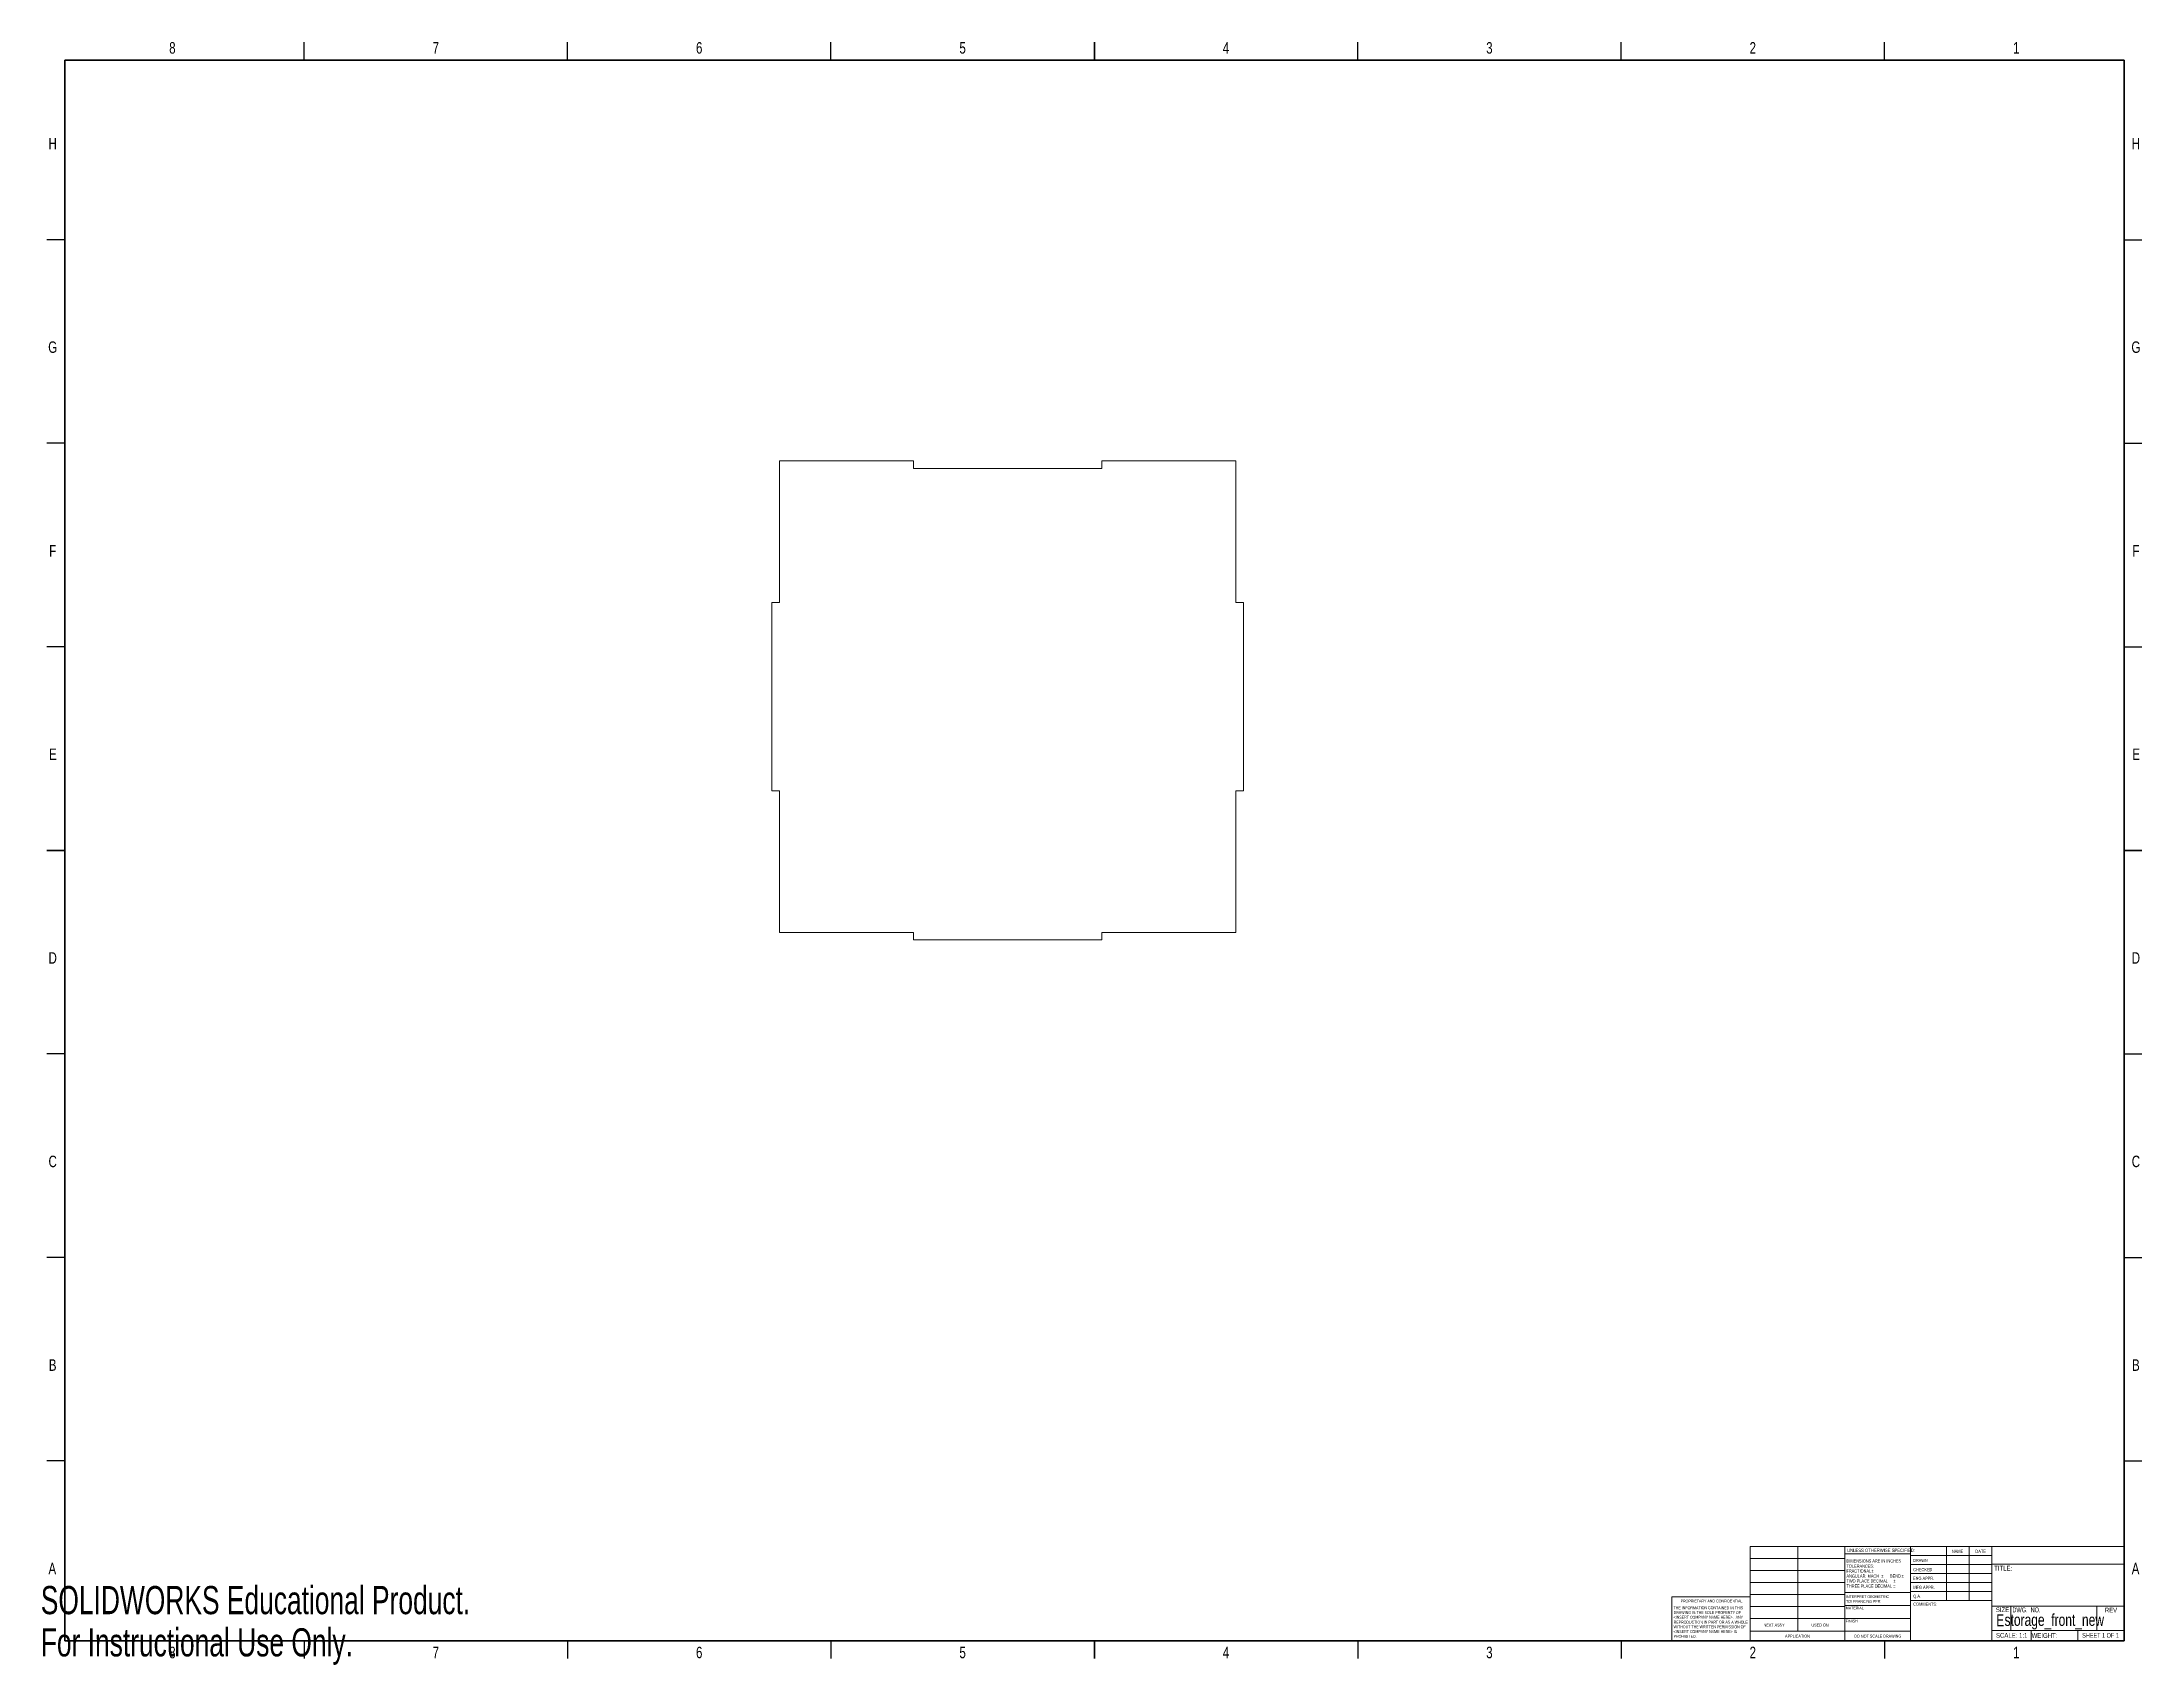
# Model space of a CAD drawing. Header units: millimetres. Extents: x 1 to 2218, y 0 to 860.
# Drawn here: x 1 to 1114, y 0 to 860 of the extents above; entities that cross this region are included whole.
import ezdxf

# ---------------------------------------------------------------- set-up
doc = ezdxf.new("R2010")
doc.units = ezdxf.units.MM
doc.styles.add('SLDTEXTSTYLE0', font='TXT', dxfattribs={"width": 0.75})
doc.styles.add('SLDTEXTSTYLE1', font='TXT', dxfattribs={"width": 0.6875})
doc.styles.add('SLDTEXTSTYLE2', font='TXT', dxfattribs={"width": 0.694444})
doc.styles.add('SLDTEXTSTYLE3', font='TXT', dxfattribs={"width": 0.7})

msp = doc.modelspace()

# ---------------------------------------------------------------- linework, layer by layer
at = {"color": 7, "linetype": 'Continuous', "lineweight": 25}
for p, q in [((139.7, 850.9), (139.7, 860.4)), ((279.4, 850.9), (279.4, 860.4)), ((419.1, 850.9), (419.1, 860.4)), ((558.8, 860.4), (558.8, 850.9)), ((558.8, 850.9), (558.8, 860.4)), ((698.5, 850.9), (698.5, 860.4)), ((838.2, 850.9), (838.2, 860.4)), ((977.9, 850.9), (977.9, 860.4)), ((12.7, 755.6), (3.2, 755.6)), ((1104.9, 755.6), (1114.4, 755.6)), ((12.7, 647.7), (3.2, 647.7)), ((1104.9, 647.7), (1114.4, 647.7)), ((12.7, 539.8), (3.2, 539.8)), ((1104.9, 539.8), (1114.4, 539.8)), ((3.2, 431.8), (12.7, 431.8)), ((12.7, 431.8), (3.2, 431.8)), ((1114.4, 431.8), (1104.9, 431.8)), ((1104.9, 431.8), (1114.4, 431.8)), ((12.7, 323.9), (3.2, 323.9)), ((1104.9, 323.9), (1114.4, 323.9)), ((12.7, 215.9), (3.2, 215.9)), ((1104.9, 215.9), (1114.4, 215.9)), ((12.7, 108), (3.2, 108)), ((1104.9, 108), (1114.4, 108)), ((139.7, 12.7), (139.7, 3.2)), ((279.4, 12.7), (279.4, 3.2)), ((419.1, 12.7), (419.1, 3.2)), ((558.8, 3.2), (558.8, 12.7)), ((558.8, 12.7), (558.8, 3.2)), ((698.5, 12.7), (698.5, 3.2)), ((838.2, 12.7), (838.2, 3.2)), ((977.9, 12.7), (977.9, 3.2))]:
    msp.add_line(p, q, dxfattribs=at)
at = {"color": 7, "linetype": 'Continuous', "lineweight": 50}
for p, q in [((12.7, 12.7), (12.7, 850.9)), ((12.7, 850.9), (1104.9, 850.9)), ((1104.9, 850.9), (1104.9, 12.7)), ((1104.9, 12.7), (12.7, 12.7))]:
    msp.add_line(p, q, dxfattribs=at)
at = {"color": 7, "linetype": 'Continuous', "lineweight": 18}
for p, q in [((391.8, 563.3), (391.8, 638.3)), ((391.8, 638.3), (462.8, 638.3)), ((462.8, 638.3), (462.8, 634.3)), ((562.8, 634.3), (562.8, 638.3)), ((562.8, 638.3), (633.8, 638.3)), ((633.8, 638.3), (633.8, 563.3)), ((462.8, 634.3), (562.8, 634.3)), ((387.8, 463.3), (387.8, 563.3)), ((387.8, 563.3), (391.8, 563.3)), ((633.8, 563.3), (637.8, 563.3)), ((637.8, 563.3), (637.8, 463.3)), ((391.8, 463.3), (387.8, 463.3)), ((391.8, 388.3), (391.8, 463.3)), ((637.8, 463.3), (633.8, 463.3)), ((633.8, 463.3), (633.8, 388.3)), ((462.8, 388.3), (391.8, 388.3)), ((462.8, 388.3), (462.8, 384.3)), ((462.8, 384.3), (562.8, 384.3)), ((562.8, 384.3), (562.8, 388.3)), ((633.8, 388.3), (562.8, 388.3)), ((906.6, 62.6), (1104.9, 62.6)), ((906.6, 12.7), (906.6, 62.6)), ((906.6, 56.2), (956.8, 56.2)), ((931.9, 62.6), (931.9, 17.7)), ((956.8, 12.7), (956.8, 62.6)), ((991.7, 58.7), (956.8, 58.7)), ((991.7, 62.6), (991.7, 12.7)), ((991.7, 57.8), (1034.8, 57.8)), ((1010.8, 62.6), (1010.8, 34)), ((1022.7, 62.6), (1022.7, 34)), ((1034.8, 62.6), (1034.8, 12.7)), ((906.6, 49.9), (956.8, 49.9)), ((991.7, 53.1), (1034.8, 53.1)), ((991.7, 48.3), (1034.8, 48.3)), ((1034.8, 53.3), (1104.9, 53.3)), ((865, 12.7), (865, 35.9)), ((906.6, 35.9), (865, 35.9)), ((906.6, 43.5), (956.8, 43.5)), ((906.6, 37.2), (956.8, 37.2)), ((956.8, 38.2), (991.9, 38.2)), ((1034.8, 43.5), (991.7, 43.5)), ((1034.8, 38.8), (991.7, 38.8)), ((1034.8, 34), (991.9, 34)), ((906.6, 30.8), (956.8, 30.8)), ((906.6, 24.5), (956.8, 24.5)), ((956.8, 31.3), (991.9, 31.3)), ((956.8, 24.5), (991.7, 24.5)), ((1034.8, 31), (1104.9, 31)), ((1044.9, 31), (1044.9, 18.1)), ((1090.4, 31), (1090.4, 18.1)), ((906.6, 17.7), (991.7, 17.7)), ((1034.8, 18.1), (1104.9, 18.1)), ((1055.7, 18.1), (1055.7, 12.7)), ((1080.4, 18.1), (1080.4, 12.7))]:
    msp.add_line(p, q, dxfattribs=at)

# ---------------------------------------------------------------- texts
at = {"color": 7, "linetype": 'Continuous', "lineweight": 0}
for s, insert, char_height, attachment_point, style in [('8', (69.8, 860.4), 6.1, 2, 'SLDTEXTSTYLE0'), ('7', (209.5, 860.4), 6.1, 2, 'SLDTEXTSTYLE0'), ('6', (349.2, 860.4), 6.1, 2, 'SLDTEXTSTYLE0'), ('5', (488.9, 860.4), 6.1, 2, 'SLDTEXTSTYLE0'), ('4', (628.6, 860.4), 6.1, 2, 'SLDTEXTSTYLE0'), ('3', (768.3, 860.4), 6.1, 2, 'SLDTEXTSTYLE0'), ('2', (908, 860.4), 6.1, 2, 'SLDTEXTSTYLE0'), ('1', (1047.7, 860.4), 6.1, 2, 'SLDTEXTSTYLE0'), ('H', (6.3, 809.6), 6.1, 2, 'SLDTEXTSTYLE0'), ('H', (1111.2, 809.6), 6.1, 2, 'SLDTEXTSTYLE0'), ('G', (6.3, 701.7), 6.1, 2, 'SLDTEXTSTYLE0'), ('G', (1111.2, 701.7), 6.1, 2, 'SLDTEXTSTYLE0'), ('F', (6.3, 593.7), 6.1, 2, 'SLDTEXTSTYLE0'), ('F', (1111.2, 593.7), 6.1, 2, 'SLDTEXTSTYLE0'), ('E', (6.4, 485.8), 6.1, 2, 'SLDTEXTSTYLE0'), ('E', (1111.3, 485.8), 6.1, 2, 'SLDTEXTSTYLE0'), ('D', (6.3, 377.8), 6.1, 2, 'SLDTEXTSTYLE0'), ('D', (1111.2, 377.8), 6.1, 2, 'SLDTEXTSTYLE0'), ('C', (6.3, 269.9), 6.1, 2, 'SLDTEXTSTYLE0'), ('C', (1111.2, 269.9), 6.1, 2, 'SLDTEXTSTYLE0'), ('B', (6.3, 161.9), 6.1, 2, 'SLDTEXTSTYLE0'), ('B', (1111.2, 161.9), 6.1, 2, 'SLDTEXTSTYLE0'), ('DIMENSIONS ARE IN INCHES', (957.7, 55.8), 1.651, 1, 'SLDTEXTSTYLE0'), ('UNLESS OTHERWISE SPECIFIED:', (958, 61.5), 1.778, 1, 'SLDTEXTSTYLE0'), ('DRAWN', (993, 56.1), 1.65, 1, 'SLDTEXTSTYLE0'), ('NAME', (1013.6, 60.9), 1.65, 1, 'SLDTEXTSTYLE0'), ('DATE', (1026.1, 60.9), 1.65, 1, 'SLDTEXTSTYLE0'), ('A', (6.1, 54), 6.1, 2, 'SLDTEXTSTYLE0'), ('ANGULAR: MACH', (957.7, 47.8), 1.651, 1, 'SLDTEXTSTYLE0'), ('TOLERANCES:', (957.7, 53.1), 1.651, 1, 'SLDTEXTSTYLE0'), ('TWO PLACE DECIMAL', (957.7, 45.2), 1.651, 1, 'SLDTEXTSTYLE0'), ('FRACTIONAL', (957.7, 50.5), 1.65, 1, 'SLDTEXTSTYLE0'), ('%%p', (970.9, 50.5), 1.65, 1, 'SLDTEXTSTYLE0'), ('%%p', (976.1, 47.8), 1.65, 1, 'SLDTEXTSTYLE0'), ('BEND', (980.8, 47.8), 1.65, 1, 'SLDTEXTSTYLE0'), ('%%p', (982.6, 45.2), 1.65, 1, 'SLDTEXTSTYLE0'), ('%%p', (986.9, 47.8), 1.65, 1, 'SLDTEXTSTYLE0'), ('CHECKED', (993.1, 51.2), 1.65, 1, 'SLDTEXTSTYLE0'), ('ENG APPR.', (993, 46.6), 1.65, 1, 'SLDTEXTSTYLE0'), ('TITLE:', (1036, 52.4), 2.54, 1, 'SLDTEXTSTYLE0'), ('A', (1111, 54), 6.1, 2, 'SLDTEXTSTYLE0'), ('PROPRIETARY AND CONFIDENTIAL', (869.7, 34.5), 1.524, 1, 'SLDTEXTSTYLE0'), ('TOLERANCING PER:', (957.4, 34.3), 1.524, 1, 'SLDTEXTSTYLE0'), ('INTERPRET GEOMETRIC', (957.4, 36.8), 1.524, 1, 'SLDTEXTSTYLE0'), ('THREE PLACE DECIMAL', (957.7, 42.5), 1.651, 1, 'SLDTEXTSTYLE0'), ('%%p', (982.5, 42.5), 1.65, 1, 'SLDTEXTSTYLE0'), ('Q.A.', (993.1, 37.1), 1.65, 1, 'SLDTEXTSTYLE0'), ('MFG APPR.', (993.1, 41.8), 1.65, 1, 'SLDTEXTSTYLE0'), ('THE INFORMATION CONTAINED IN THIS', (866, 30.9), 1.524, 1, 'SLDTEXTSTYLE0'), ('<INSERT COMPANY NAME HERE>.  ANY', (866, 25.9), 1.524, 1, 'SLDTEXTSTYLE0'), ('DRAWING IS THE SOLE PROPERTY OF', (866, 28.4), 1.524, 1, 'SLDTEXTSTYLE0'), ('REPRODUCTION IN PART OR AS A WHOLE', (866, 23.3), 1.524, 1, 'SLDTEXTSTYLE0'), ('MATERIAL', (957.3, 30.8), 1.52, 1, 'SLDTEXTSTYLE0'), ('FINISH', (957.3, 23.9), 1.52, 1, 'SLDTEXTSTYLE0'), ('COMMENTS:', (993.1, 32.9), 1.65, 1, 'SLDTEXTSTYLE0'), ('SIZE', (1036.9, 30.4), 2.54, 1, 'SLDTEXTSTYLE0'), ('E', (1037.1, 26.7), 6.35, 1, 'SLDTEXTSTYLE0'), ('storage_front_new', (1067.9, 26.9), 6.35, 2, 'SLDTEXTSTYLE0'), ('DWG.  NO.', (1045.7, 30.3), 2.54, 1, 'SLDTEXTSTYLE2'), ('REV', (1094.7, 30.2), 2.54, 1, 'SLDTEXTSTYLE0'), ('WITHOUT THE WRITTEN PERMISSION OF', (866, 20.8), 1.524, 1, 'SLDTEXTSTYLE0'), ('<INSERT COMPANY NAME HERE> IS', (866, 18.3), 1.524, 1, 'SLDTEXTSTYLE0'), ('PROHIBITED.', (866, 15.8), 1.524, 1, 'SLDTEXTSTYLE0'), ('NEXT ASSY', (913.7, 21.8), 1.59, 1, 'SLDTEXTSTYLE0'), ('APPLICATION', (925.1, 15.9), 1.587, 1, 'SLDTEXTSTYLE0'), ('USED ON', (939.1, 21.8), 1.59, 1, 'SLDTEXTSTYLE0'), ('DO NOT SCALE DRAWING', (974.3, 15.9), 1.587, 2, 'SLDTEXTSTYLE0'), ('SCALE: 1:1', (1037, 16.8), 2.54, 1, 'SLDTEXTSTYLE0'), ('WEIGHT:', (1055.9, 16.7), 2.54, 1, 'SLDTEXTSTYLE0'), ('SHEET 1 OF 1', (1082.7, 16.8), 2.54, 1, 'SLDTEXTSTYLE1'), ('8', (69.8, 9.5), 6.1, 2, 'SLDTEXTSTYLE0'), ('7', (209.5, 9.5), 6.1, 2, 'SLDTEXTSTYLE0'), ('6', (349.2, 9.5), 6.1, 2, 'SLDTEXTSTYLE0'), ('5', (488.9, 9.5), 6.1, 2, 'SLDTEXTSTYLE0'), ('4', (628.6, 9.5), 6.1, 2, 'SLDTEXTSTYLE0'), ('3', (768.3, 9.5), 6.1, 2, 'SLDTEXTSTYLE0'), ('2', (908, 9.5), 6.1, 2, 'SLDTEXTSTYLE0'), ('1', (1047.7, 9.5), 6.1, 2, 'SLDTEXTSTYLE0')]:
    msp.add_mtext(s, dxfattribs=dict(at, insert=insert, char_height=char_height, attachment_point=attachment_point, style=style))
at = {"color": 7, "linetype": 'Continuous', "char_height": 14.94, "attachment_point": 1, "style": 'SLDTEXTSTYLE3'}
for s, insert in [('SOLIDWORKS Educational Product.', (0, 41.7)), ('For Instructional Use Only.', (0, 19.3))]:
    msp.add_mtext(s, dxfattribs=dict(at, insert=insert))

doc.saveas('drawing.dxf')
